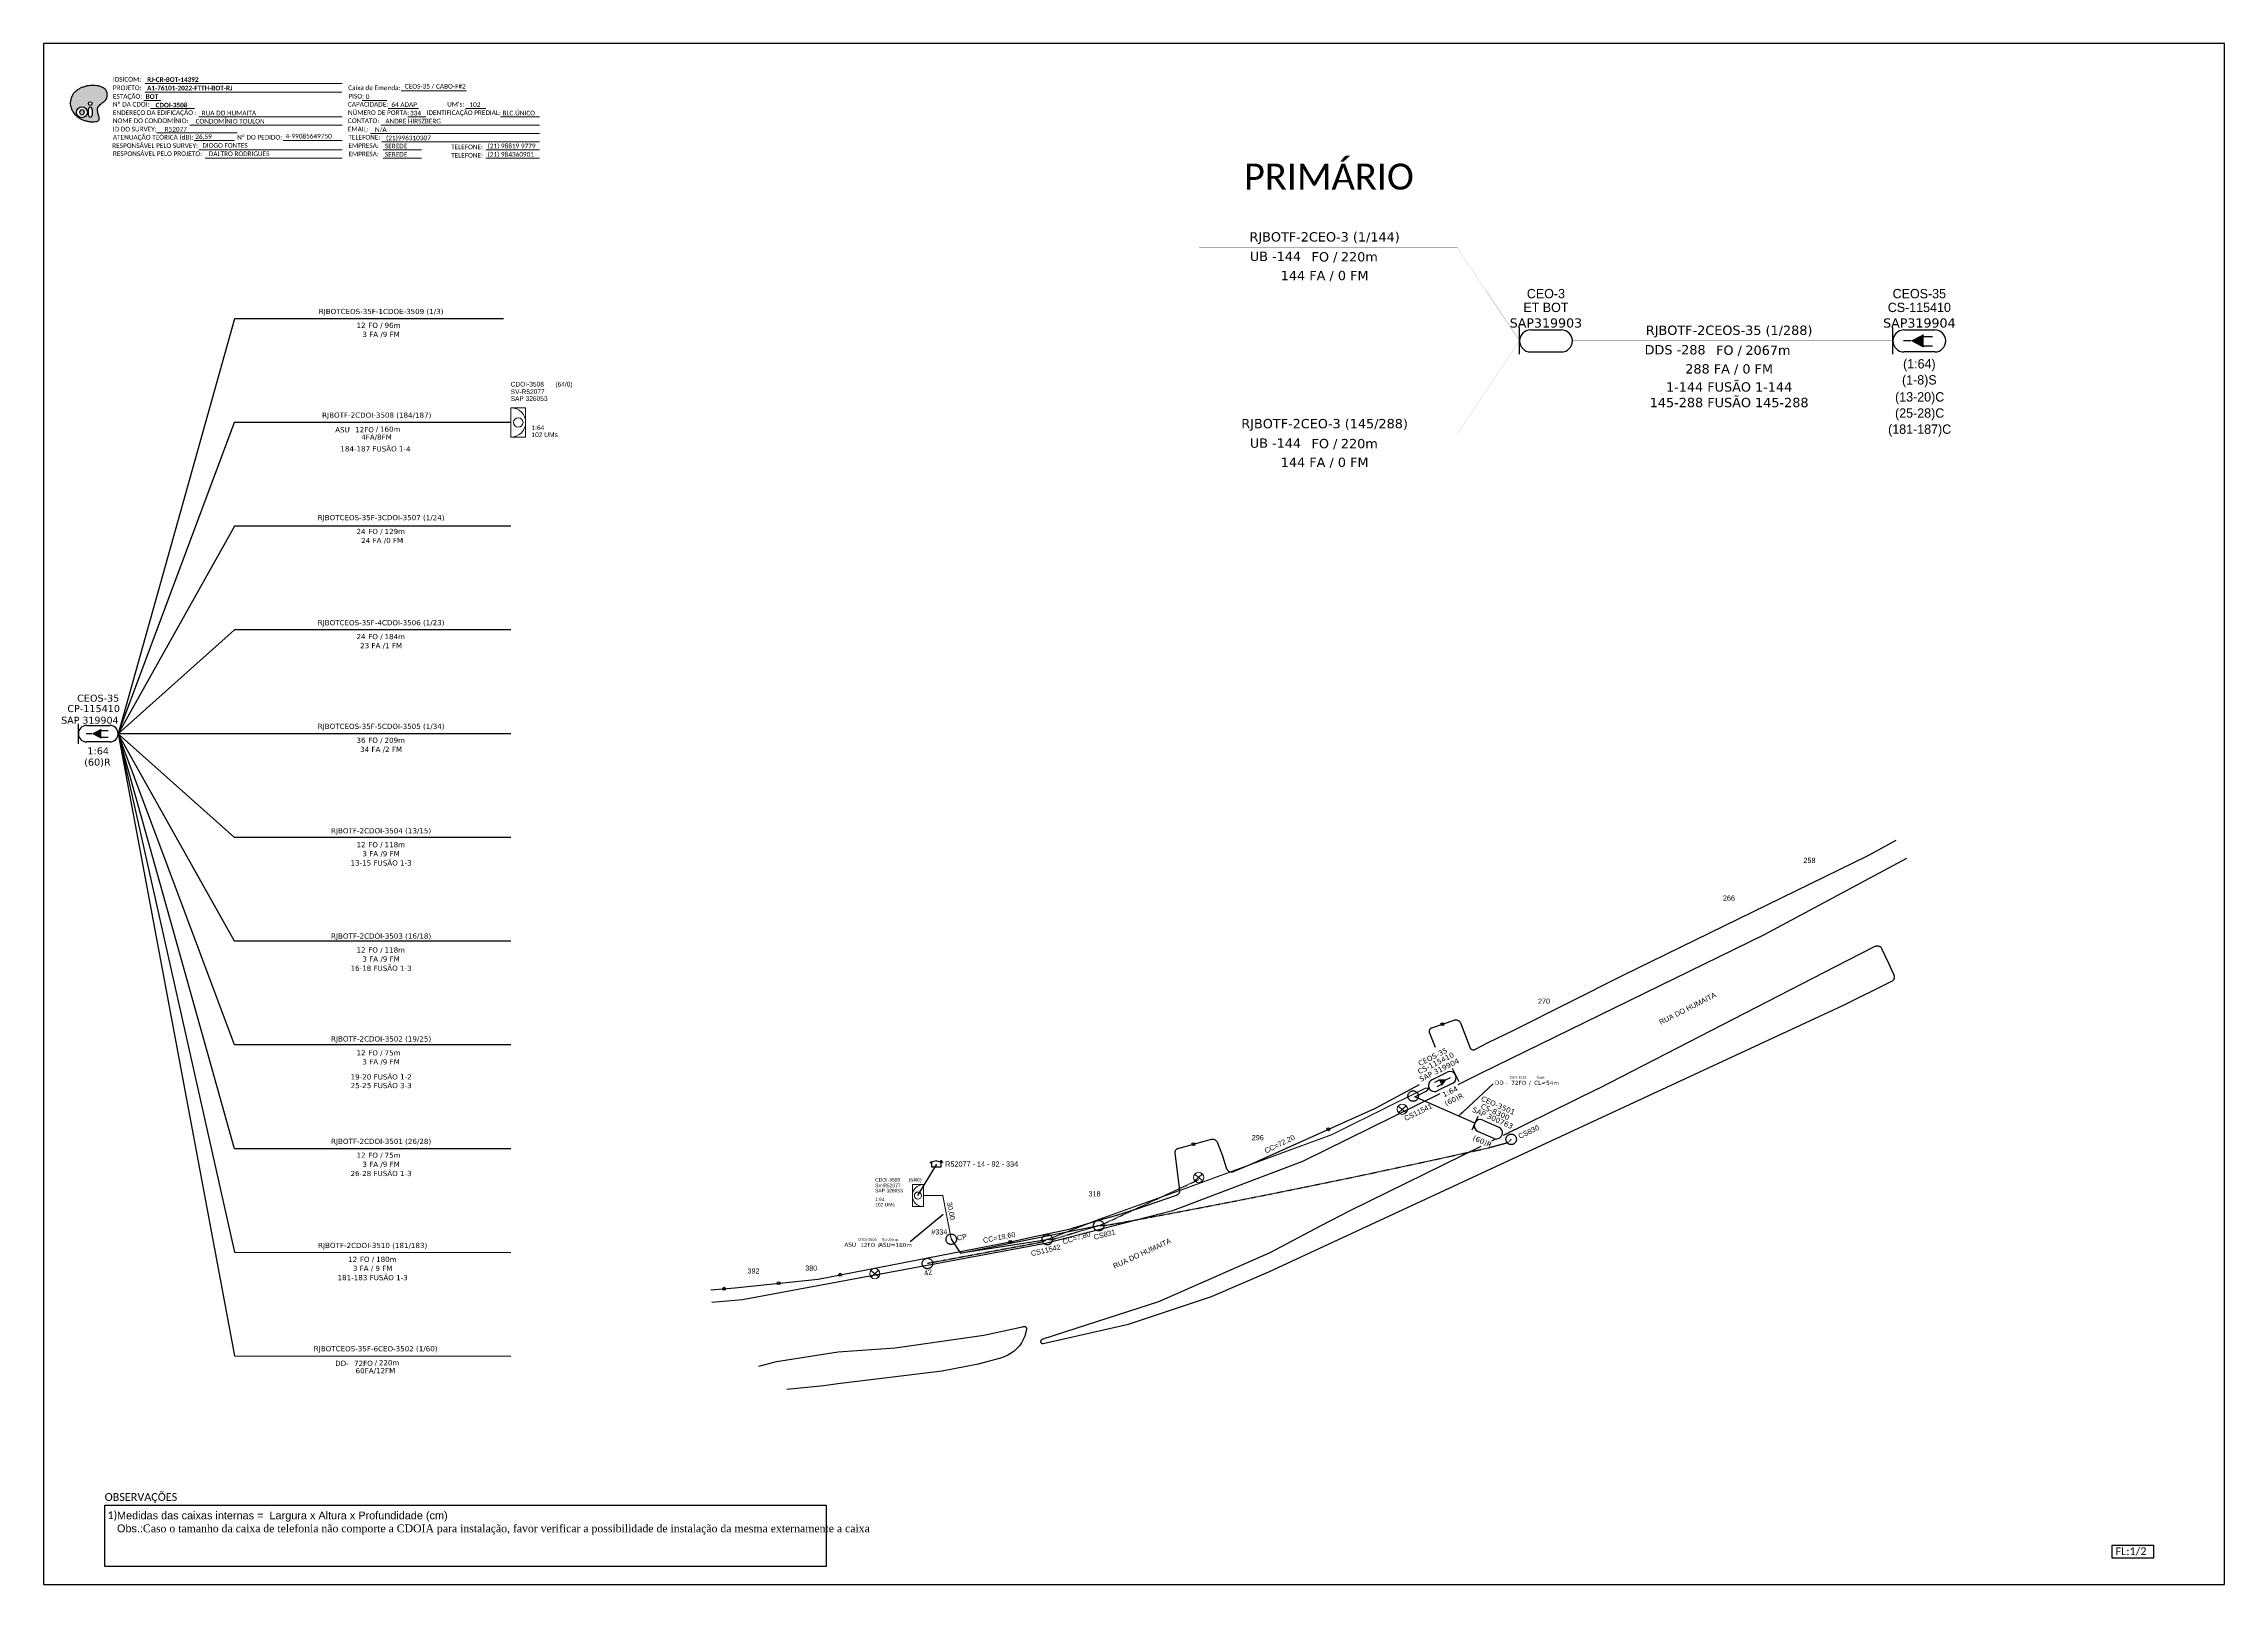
# Model space of a CAD drawing. Header units: metres. Extents: x -1286 to 457, y -500 to 94.
# Drawn here: x -1286 to -445, y -500 to 94 of the extents above; entities that cross this region are included whole.
import ezdxf
from ezdxf.enums import TextEntityAlignment as Align

# ---------------------------------------------------------------- set-up
doc = ezdxf.new("R2010")
doc.units = ezdxf.units.M
doc.linetypes.add('PHANTOM2', pattern=[1.25, 0.625, -0.125, 0.125, -0.125, 0.125, -0.125])
doc.linetypes.add('UG', pattern=[3e-05, 1.5e-05, -5e-06, 0, -5e-06, 0, -5e-06])
for name, color, linetype in [('10.0-Cartográfico', 4, 'Continuous'), ('10.1-Caixas Subterrâneas', 5, 'Continuous'), ('10.5-Traçado Subterraneo', 40, 'Continuous'), ('20.4-CEOS', 1, 'Continuous'), ('20.5-CABO EM DUTO', 1, 'Continuous'), ('20.5-CEO', 1, 'Continuous'), ('20.8-Legenda', 1, 'Continuous'), ('CD a instalar', 1, 'Continuous'), ('CEO', 1, 'Continuous'), ('CEOS', 1, 'Continuous'), ('EXISTENTE', 7, 'Continuous'), ('INTERV', 5, 'Continuous'), ('label_cabos', 7, 'Continuous'), ('Legenda', 1, 'Continuous'), ('MUB_DIVISA', 7, 'Continuous'), ('MUB_NUMERACAO', 7, 'Continuous'), ('MUB_SEGMENTO', 7, 'Continuous'), ('surveys', 7, 'Continuous'), ('surveys legendas', 7, 'Continuous')]:
    doc.layers.add(name, color=color, linetype=linetype)
for name, color, linetype, plot in [('10.4-Postes Sem Uso', 7, 'Continuous', False), ('DROP DE CLIENTE', 140, 'Continuous', False), ('EXTRA', 50, 'Continuous', False)]:
    doc.layers.add(name, color=color, linetype=linetype, plot=plot)
for name, color, linetype, lineweight in [("20.0-LEGENDA DOS CDO'S", 1, 'Continuous', 0), ('20.1-CDO_INTERIOR', 1, 'Continuous', 0), ('40.1-ETIQUETAS', 1, 'Continuous', 20), ('Postes', 1, 'Continuous', 0), ('Texto_Cabos', 1, 'Continuous', 20)]:
    doc.layers.add(name, color=color, linetype=linetype, lineweight=lineweight)
doc.styles.add('ARIAL', font='arial.ttf')
doc.styles.add('siredit', font='verdana.ttf')
doc.styles.add('Style-font000', font='font000.shx')
doc.styles.add('WMF-Calibri0', font='calibri.ttf')
doc.styles.add('WMF-Calibri1', font='calibrib.ttf')
doc.linetypes.add('FENCELINE1', pattern='A,0.25,-0.1,[133,ltypeshp.shx,S=0.1,R=0,X=-0.1,Y=0],-0.1,1', length=1.45)
doc.dimstyles.new('CC', dxfattribs={"dimtxt": 0.8, "dimasz": 2, "dimexe": 0.18, "dimexo": 0.0625, "dimgap": 0.09, "dimtad": 0, "dimdec": 0, "dimrnd": 1, "dimzin": 0, "dimdsep": 46, "dimtxsty": 'siredit', "dimblk": 'NONE', "dimcen": 0, "dimse1": 1, "dimse2": 1, "dimsd1": 1, "dimsd2": 1, "dimclrt": 7, "dimadec": 0, "dimazin": 0, "dimtfac": 1, "dimtdec": 0, "dimtofl": 0, "dimtmove": 0, "dimatfit": 3, "dimfxl": 0, "dimtolj": 1, "dimtzin": 0, "dimarcsym": 0})

# ---------------------------------------------------------------- blocks, each defined once
blk = doc.blocks.new('OI')
h = blk.add_hatch(color=40)
edge = h.paths.add_edge_path()
edge.add_spline(control_points=[(4.35, -0.67), (3.92, -0.99), (3.26, -1.5), (2.81, -2.59), (2.9, -3.5), (3.06, -4.27), (3.31, -4.85), (3.37, -5.39), (3.4, -5.88), (3.2, -6.4), (2.54, -6.61), (1.65, -6.63), (0.55, -6.67), (-0.56, -6.42), (-1.61, -6.14), (-2.77, -5.61), (-3.92, -4.77), (-4.89, -3.7), (-5.34, -2.65), (-5.6, -1.94), (-5.85, -0.96), (-5.71, 0.47), (-5.1, 2.02), (-4.14, 3.02), (-3.3, 3.61), (-2.37, 4.16), (-1.36, 4.44), (-0.56, 4.7), (0.79, 4.85), (2.24, 4.97), (3.79, 4.57), (4.67, 4.21), (5.44, 3.65), (5.76, 2.99), (6.03, 2.21), (6.01, 1.46), (5.72, 0.64), (5.31, 0.08), (4.88, -0.38), (4.51, -0.55), (4.35, -0.67)], knot_values=[0, 0, 0, 0, 1.60434, 2.417191, 3.427595, 4.282808, 4.776746, 5.304182, 5.888771, 6.258406, 6.858137, 7.79129, 8.986195, 10.124242, 11.187857, 12.242908, 13.953784, 15.414161, 16.515391, 17.349188, 17.675853, 19.552021, 21.515531, 22.568638, 23.63245, 24.621084, 25.782718, 26.745347, 27.142653, 29.870543, 31.004649, 31.921532, 32.709589, 33.801391, 34.042471, 35.192333, 35.971461, 36.628871, 37.254359, 37.836911, 37.836911, 37.836911, 37.836911], degree=3, periodic=0)
h.paths.add_polyline_path([(1.13, -0.87, -1), (-0.04, -0.87, -1)], flags=16)
edge = h.paths.add_edge_path(flags=16)
edge.add_ellipse((0.56, -3.59), major_axis=(-0.02, 1.71), ratio=0.361305, start_angle=0, end_angle=360)
h.paths.add_polyline_path([(-0.36, -3.62, -1), (-3.8, -3.62, -1)], flags=16)
edge = h.paths.add_edge_path(flags=0)
edge.add_ellipse((-2.08, -3.62), major_axis=(0, 0.885), ratio=0.758294, start_angle=0, end_angle=360)
at = {"color": 40}
for centre, radius in [((-2.08, -3.62), 1.72), ((0.54, -0.87), 0.587)]:
    blk.add_circle(centre, radius, dxfattribs=at)
blk.add_ellipse((-2.08, -3.62), major_axis=(0, 0.885), ratio=0.758294, start_param=-3.141592653589792, end_param=3.141592653589792, dxfattribs=at)
blk.add_ellipse((0.56, -3.59), major_axis=(-0.02, 1.71), ratio=0.361305, dxfattribs=at)
at = {"color": 40, "start_tangent": (-0.800898, -0.598801), "end_tangent": (-0.800898, -0.598801)}
blk.add_spline([(4.35, -0.67), (3.2, -1.78), (2.9, -2.54), (2.92, -3.55), (3.12, -4.38), (3.28, -4.85), (3.37, -5.37), (3.35, -5.95), (3.2, -6.29), (2.66, -6.55), (1.73, -6.63), (0.54, -6.62), (-0.58, -6.41), (-1.6, -6.11), (-2.56, -5.67), (-3.95, -4.67), (-4.89, -3.56), (-5.37, -2.56), (-5.64, -1.78), (-5.72, -1.46), (-5.63, 0.42), (-4.84, 2.22), (-4.13, 2.99), (-3.27, 3.62), (-2.4, 4.09), (-1.3, 4.47), (-0.37, 4.72), (0.02, 4.77), (2.75, 4.8), (3.85, 4.53), (4.69, 4.16), (5.31, 3.68), (5.85, 2.73), (5.93, 2.5), (5.94, 1.35), (5.67, 0.62), (5.29, 0.08), (4.84, -0.36), (4.35, -0.67)], degree=3, dxfattribs=at)
blk = doc.blocks.new('CEOS_UN_SC')
at = {"layer": '20.4-CEOS', "color": 0}
for p, q in [((-9.11, 2.39), (-2.39, 2.39)), ((-2.39, -2.39), (-9.11, -2.39))]:
    blk.add_line(p, q, dxfattribs=at)
for points in [[(-11.5, -2.89), (-11.5, 2.89)], [(-7.6, 0), (-9.22, 0)], [(-4.96, 0.95), (-2.92, 0.95)], [(-4.96, -1.04), (-2.92, -1.04)]]:
    blk.add_lwpolyline(points, dxfattribs=at)
blk.add_lwpolyline([(-7.6, 0, 0, 2.95, 0), (-4.83, 0, 2.95, 2.95, 0)], format="xyseb", dxfattribs=at)
for centre, start, end in [((-9.11, 0), 90, 270), ((-2.39, 0), 270, 90)]:
    blk.add_arc(centre, 2.39, start, end, dxfattribs=at)
at = {"layer": '20.4-CEOS', "color": 7, "style": 'siredit'}
for tag, height, p in [('LOCAL?', 2.03, (-5.75, 7.27)), ('NOME?', 2.03, (-5.75, 10.27)), ('TIPO?', 2, (-8.17, 3.89))]:
    blk.add_attdef(tag, text='', height=height, dxfattribs=at).set_placement(p, align=Align.MIDDLE_CENTER)
for tag, p in [('RACIO_SPLITAGEM', (-5.75, -3.97)), ('FIBRAS_RESERVA', (-5.75, -7.51))]:
    blk.add_attdef(tag, text='', height=2.03, dxfattribs=at).set_placement(p, align=Align.TOP_CENTER)
blk = doc.blocks.new('CDO_INTERIOR_TROCA')
at = {"layer": '20.1-CDO_INTERIOR', "color": 0, "lineweight": 18}
blk.add_lwpolyline([(4.25, -4.25), (4.25, 4.25), (0, 4.25), (0, -4.25)], close=True, dxfattribs=at)
blk.add_circle((2.13, 0), 1.36, dxfattribs=at)
blk.add_arc((0, 0), 4.25, 270, 90, dxfattribs=at)
at = {"layer": "20.0-LEGENDA DOS CDO'S", "color": 0, "style": 'ARIAL'}
for tag, p in [('SAP_ANTIGO', (-0.08, 6.23)), ('CDO_N', (-0.08, 10.38)), ('SURVEY', (-0.08, 8.2)), ('/_SAP_NOVO', (12.37, 6.23)), ('SPLITER_1', (24.48, 10.38)), ('SPLITER_2', (24.5, 8.68)), ('SPLITER_3', (24.5, 7.04)), ('SPLITER_4', (24.5, 5.4)), ('SPLITER_5', (24.5, 3.75)), ('1:XX', (5.94, -2.22)), ('UMS', (5.94, -4.24))]:
    blk.add_attdef(tag, p, '', height=1.36, dxfattribs=at)
blk.add_attdef('FIBRAS_UTILIZADAS', text='', height=1.36, dxfattribs=at).set_placement((15.34, 10.38), align=Align.CENTER)
blk = doc.blocks.new('ETIQUETA_RS5F')
at = {"layer": '40.1-ETIQUETAS', "color": 0, "style": 'siredit'}
blk.add_text('/', height=1.5, dxfattribs=at).set_placement((1.58, -1.95), align=Align.MIDDLE_RIGHT)
for tag, p in [('ETIQUETA_R_SECUNDARIA', (1.21, 2.1)), ('ETIQUETA_R_PRIMARIA', (1.21, 4.1)), ('F_ATIVAS/F_MORTAS', (1.14, -4.24))]:
    blk.add_attdef(tag, text='', height=1.5, dxfattribs=at).set_placement(p, align=Align.MIDDLE_CENTER)
for tag, p in [('TIPO_CABO', (-6.58, -2.12)), ('CAP_CABO', (0.4, -2.09))]:
    blk.add_attdef(tag, text='', height=1.5, dxfattribs=at).set_placement(p, align=Align.MIDDLE_RIGHT)
blk.add_attdef('METROS', text='', height=1.5, dxfattribs=at).set_placement((2.14, -1.95), align=Align.MIDDLE_LEFT)
for tag, p in [('FUSÃO_1', (0.85, -8.39)), ('FUSÃO_2', (0.85, -10.6)), ('FUSÃO_3', (0.85, -12.93)), ('FUSÃO_4', (0.85, -15.14)), ('FUSÃO_5', (0.85, -17.16))]:
    blk.add_attdef(tag, text='', height=1.5, dxfattribs=at).set_placement(p, align=Align.CENTER)
blk = doc.blocks.new('DV')
at = {"linetype": 'Continuous'}
blk.add_circle((0, 0), 0.00000275, dxfattribs=at)
blk = doc.blocks.new('PTPT')
at = {"layer": 'Postes', "color": 1, "linetype": 'PHANTOM2'}
for points in [[(-0.0000079, 0.0000104), (0.0000075, -0.000002)], [(0.000007, 0.0000109), (-0.0000074, -0.0000025)]]:
    blk.add_lwpolyline(points, dxfattribs=at)
at = {"layer": 'Postes', "color": 1}
blk.add_circle((-0.0000002, 0.0000042), 0.00000987, dxfattribs=at)
blk = doc.blocks.new('MHMZ')
at = {"color": 0, "linetype": 'PHANTOM2'}
blk.add_circle((0, 0), 0.0000101, dxfattribs=at)
blk = doc.blocks.new('SURVEY_SURVEY')
for p, q in [((0, 0.0000127), (-0.0000126, 0.000009)), ((-0.0000126, 0.000009), (-0.0000086, 0.000009)), ((-0.0000086, 0), (-0.0000086, 0.000009)), ((0.0000086, 0), (-0.0000086, 0)), ((0, 0.0000127), (0.0000126, 0.000009)), ((0.0000084, 0.0000132), (0.0000098, 0.0000132)), ((0.0000084, 0.0000103), (0.0000084, 0.0000132)), ((0.0000126, 0.000009), (0.0000086, 0.000009)), ((0.0000086, 0.000009), (0.0000086, 0)), ((0.0000098, 0.0000132), (0.0000098, 0.0000099))]:
    blk.add_line(p, q)
blk = doc.blocks.new('CEO_CT_DRT')
at = {"layer": 'CEO', "color": 0}
for p, q in [((-1.56, 1.26), (1.8, 1.26)), ((1.8, -1.13), (-1.56, -1.13))]:
    blk.add_line(p, q, dxfattribs=at)
blk.add_lwpolyline([(-2.75, 1.51), (-2.75, -1.38)], dxfattribs=at)
for centre, start, end in [((-1.56, 0.07), 90, 270), ((1.8, 0.07), 270, 90)]:
    blk.add_arc(centre, 1.2, start, end, dxfattribs=at)
at = {"layer": 'CEO', "color": 7, "style": 'siredit'}
for tag, p in [('CEO_Nº', (0.12, 5.61)), ('LOCAL', (0.12, 4.23)), ('SAP', (0.12, 2.97)), ('FIBRAS_RESERVA', (0.12, -1.94))]:
    blk.add_attdef(tag, text='', height=1.01, dxfattribs=at).set_placement(p, align=Align.TOP_CENTER)
blk = doc.blocks.new('CEOS_RP_CT_ESQ')
at = {"layer": '20.4-CEOS', "color": 0}
for p, q in [((1.19, 1.19), (4.53, 1.19)), ((4.53, -1.19), (1.19, -1.19))]:
    blk.add_line(p, q, dxfattribs=at)
for points in [[(2.47, 0.52), (1.45, 0.52)], [(3.79, 0), (4.59, 0)], [(5.73, 1.44), (5.73, -1.43)], [(2.47, -0.47), (1.45, -0.47)]]:
    blk.add_lwpolyline(points, dxfattribs=at)
blk.add_lwpolyline([(3.79, 0, 0, 1.47, 0), (2.41, 0, 1.47, 1.47, 0)], format="xyseb", dxfattribs=at)
for centre, start, end in [((1.19, 0), 90, 270), ((4.53, 0), 270, 90)]:
    blk.add_arc(centre, 1.19, start, end, dxfattribs=at)
at = {"layer": '20.4-CEOS', "color": 7, "style": 'siredit'}
for tag, p in [('Nº_DA_CEOS', (3.33, 5.6)), ('LOCAL', (3.33, 4.24)), ('SAP', (3.33, 2.78)), ('RACIO_SPLITAGEM', (3.33, -1.88)), ('FIBRAS_SPLITTER', (3.33, -3.58)), ('RESERVA_FINAIS', (3.33, -6.39)), ('FIBRAS_TOP_C', (3.33, -5.08))]:
    blk.add_attdef(tag, text='', height=1.01, dxfattribs=at).set_placement(p, align=Align.TOP_CENTER)
blk = doc.blocks.new('_None')
blk = doc.blocks.new('LEGENDA DOS CABOS')
at = {"layer": 'EXTRA', "color": 0, "style": 'siredit'}
for tag, p in [('ID', (4.6, 0.97)), ('XX', (9.03, 0.97))]:
    blk.add_attdef(tag, text='', height=0.48, rotation=359.69, dxfattribs=at).set_placement(p, align=Align.MIDDLE_CENTER)
at = {"layer": 'Legenda', "color": 0, "style": 'siredit'}
for tag, p in [('TIPO_CABO', (1.31, 0)), ('CABO', (4.69, -0.05)), ('/', (6.81, -0.05)), ('METROS', (10.03, -0.05))]:
    blk.add_attdef(tag, text='', height=0.8, rotation=359.69, dxfattribs=at).set_placement(p, align=Align.MIDDLE_CENTER)

msp = doc.modelspace()

# ---------------------------------------------------------------- linework, layer by layer
at = {"color": 0}
for p, q in [((-1262.5, -469.23), (-984.25, -469.23)), ((-1262.5, -492.93), (-1262.5, -469.23)), ((-984.25, -469.23), (-984.25, -492.93)), ((-984.25, -492.93), (-1262.5, -492.93))]:
    msp.add_line(p, q, dxfattribs=at)
msp.add_lwpolyline([(-1286.07, -499.81), (-445.07, -499.81), (-445.07, 94.19), (-1286.07, 94.19)], close=True)
at = {"color": 7, "lineweight": 0}
for points in [[(-1246.94, 78.79), (-1170.96, 78.79)], [(-1148.15, 76.01), (-1123.01, 76.01)], [(-1247.47, 72.24), (-1240.92, 72.24)], [(-1246.97, 75.52), (-1171.01, 75.52)], [(-1244.81, 69.17), (-1227.84, 69.17)], [(-1163.19, 72.28), (-1153.71, 72.28)], [(-1153.14, 69.17), (-1141.52, 69.17)], [(-1123.2, 69.17), (-1115.53, 69.17)], [(-1242.49, 59.75), (-1211.44, 59.75)], [(-1229.65, 62.82), (-1170.98, 62.82)], [(-1226.24, 65.93), (-1170.98, 65.93)], [(-1160.06, 59.58), (-1094.8, 59.58)], [(-1156.02, 62.82), (-1094.8, 62.82)], [(-1145.56, 65.93), (-1138.61, 65.93)], [(-1109.86, 65.93), (-1094.82, 65.93)], [(-1227.96, 56.79), (-1212.45, 56.79)], [(-1226.24, 53.23), (-1170.98, 53.23)], [(-1193.73, 56.79), (-1170.96, 56.79)], [(-1155.78, 56.34), (-1094.8, 56.34)], [(-1155.17, 53.23), (-1140.37, 53.23)], [(-1115.57, 53.23), (-1094.8, 53.23)], [(-1223.75, 49.99), (-1170.98, 49.99)], [(-1155.17, 49.99), (-1140.37, 49.99)], [(-1115.57, 49.99), (-1094.8, 49.99)]]:
    msp.add_lwpolyline(points, dxfattribs=at)
at = {"color": 7, "ltscale": 30}
msp.add_lwpolyline([(-734.18, -322.02), (-757.21, -311.87), (-752.65, -309.59), (-751.79, -308.5)], dxfattribs=at)
at = {"color": 5, "ltscale": 30}
msp.add_lwpolyline([(-936.04, -366.77), (-932.52, -372.11), (-879.18, -361.51)], dxfattribs=at)
at = {"color": 7}
msp.add_lwpolyline([(-488.37, -484.64), (-472.44, -484.64), (-472.44, -489.7), (-488.37, -489.7)], close=True, dxfattribs=at)
at = {"layer": '10.0-Cartográfico', "color": 4}
for points in [[(-749.28, -292.85), (-751.55, -287.07), (-751.61, -286.93), (-751.63, -286.78), (-751.66, -286.62), (-751.66, -286.48), (-751.64, -286.33), (-751.6, -286.19), (-751.57, -286.04), (-751.49, -285.9), (-751.41, -285.77), (-751.32, -285.64), (-751.2, -285.53), (-751.09, -285.42), (-750.95, -285.35), (-750.82, -285.26), (-750.66, -285.2), (-742.07, -282.24), (-741.97, -282.22), (-741.78, -282.18), (-741.56, -282.16), (-741.37, -282.17), (-741.17, -282.19), (-740.96, -282.24), (-740.78, -282.29), (-740.58, -282.38), (-740.41, -282.47), (-740.25, -282.59), (-740.09, -282.72), (-739.97, -282.86), (-739.85, -283.02), (-739.75, -283.18), (-739.67, -283.36), (-738.38, -286.67), (-736.1, -292.74), (-736.06, -292.83), (-735.98, -292.97), (-735.9, -293.1), (-735.78, -293.21), (-735.68, -293.31), (-735.55, -293.42), (-735.41, -293.49), (-735.27, -293.56), (-735.11, -293.61), (-734.96, -293.67), (-734.8, -293.68), (-734.62, -293.7), (-734.47, -293.68), (-734.31, -293.66), (-734.14, -293.62), (-734, -293.57), (-733.85, -293.49), (-728.97, -290.87), (-718.81, -286.02), (-676.94, -264.92), (-582.48, -218.79), (-571.7, -212.88)], [(-567.69, -219.96), (-622.76, -249.57), (-731.94, -302.91), (-740.73, -307.24)], [(-900.66, -406.98), (-867.64, -399.47), (-835.64, -388.8), (-813.57, -379.3), (-592.15, -276.57), (-573.31, -267.29), (-573.27, -267.27), (-573.1, -267.18), (-572.94, -267.05), (-572.79, -266.92), (-572.66, -266.78), (-572.54, -266.63), (-572.45, -266.45), (-572.37, -266.28), (-572.31, -266.1), (-572.28, -265.9), (-572.26, -265.72), (-572.28, -265.54), (-572.3, -265.34), (-572.37, -265.16), (-572.43, -264.98), (-574.52, -260.46), (-577.12, -254.82), (-577.2, -254.64), (-577.32, -254.47), (-577.44, -254.33), (-577.58, -254.19), (-577.74, -254.06), (-577.92, -253.98), (-578.09, -253.89), (-578.27, -253.8), (-578.48, -253.75), (-578.68, -253.73), (-578.87, -253.72), (-579.09, -253.72), (-579.28, -253.74), (-579.48, -253.79), (-579.67, -253.85), (-579.87, -253.94), (-595.11, -261.77), (-686.62, -308.7), (-686.7, -308.74), (-723.22, -326.72)], [(-1028.82, -386.24), (-1019.48, -385.48), (-987.41, -382.08), (-912.73, -367.62), (-903.92, -365.69), (-890.52, -362.81), (-879.08, -359.34), (-872.22, -357.44), (-864.06, -354.93), (-849.17, -349.76), (-849.05, -349.72), (-848.88, -349.63), (-848.7, -349.54), (-848.55, -349.41), (-848.39, -349.28), (-848.28, -349.13), (-848.16, -348.97), (-848.07, -348.81), (-847.99, -348.62), (-847.94, -348.44), (-847.92, -348.24), (-847.9, -348.06), (-847.92, -347.88), (-849.72, -333.58), (-849.75, -333.4), (-849.73, -333.2), (-849.71, -333.02), (-849.66, -332.84), (-849.58, -332.66), (-849.5, -332.49), (-849.39, -332.33), (-849.25, -332.18), (-849.12, -332.04), (-848.97, -331.93), (-848.79, -331.82), (-848.62, -331.72), (-848.42, -331.65), (-848.21, -331.59), (-835.69, -328.21), (-835.5, -328.17), (-835.09, -328.17), (-834.87, -328.2), (-834.68, -328.25), (-834.5, -328.32), (-834.31, -328.39), (-834.13, -328.5), (-833.97, -328.63), (-833.83, -328.75), (-833.69, -328.89), (-833.6, -329.05), (-833.5, -329.22), (-833.42, -329.4), (-833.35, -329.61), (-831.62, -334.17), (-829.86, -339.57), (-829.78, -339.75), (-829.68, -339.91), (-829.58, -340.07), (-829.44, -340.21), (-829.3, -340.34), (-829.14, -340.46), (-828.97, -340.57), (-828.79, -340.66), (-828.59, -340.71), (-828.4, -340.76), (-828.2, -340.8), (-827.99, -340.79), (-827.79, -340.79), (-827.58, -340.75), (-827.38, -340.72), (-827.19, -340.64), (-820.73, -337.91), (-772.48, -316.16), (-755.5, -307.04)], [(-747.58, -310.63), (-800.53, -336.75), (-850.75, -355.75), (-899.71, -368.41), (-1016.52, -390.05), (-1028.4, -391.1)], [(-731.8, -330.94), (-782.31, -355.81), (-793.46, -361.62), (-813.12, -372.02), (-856.15, -390.83), (-883.57, -399.72), (-901.07, -405.4), (-901.15, -405.43), (-901.23, -405.49), (-901.3, -405.54), (-901.36, -405.6), (-901.42, -405.67), (-901.48, -405.74), (-901.51, -405.82), (-901.55, -405.91), (-901.57, -406), (-901.59, -406.07), (-901.59, -406.16), (-901.59, -406.25), (-901.57, -406.34), (-901.55, -406.41), (-901.5, -406.5), (-901.46, -406.57), (-901.41, -406.64), (-901.35, -406.72), (-901.29, -406.77), (-901.21, -406.82), (-901.13, -406.88), (-901.05, -406.91), (-900.95, -406.95), (-900.86, -406.96), (-900.78, -406.98), (-900.68, -406.98)], [(-1010.3, -415.71), (-1003.45, -413.92), (-979.59, -410.11), (-957.68, -408.67), (-923.48, -403.77), (-909.17, -400.68), (-908.45, -400.46), (-908.35, -400.42), (-908.26, -400.38), (-908.16, -400.35), (-908.06, -400.34), (-907.96, -400.33), (-907.87, -400.32), (-907.77, -400.34), (-907.67, -400.36), (-907.59, -400.39), (-907.49, -400.43), (-907.42, -400.48), (-907.34, -400.54), (-907.28, -400.61), (-907.2, -400.66), (-907.16, -400.75), (-907.1, -400.82), (-907.06, -400.91), (-907.04, -401), (-907.02, -401.07), (-907.02, -401.16), (-907.02, -401.25), (-907.03, -401.34), (-907.03, -401.36), (-907.03, -401.42), (-907.7, -404.13), (-908.25, -405.42), (-908.93, -406.66), (-909.78, -407.82), (-910.74, -408.88), (-911.8, -409.87), (-912.98, -410.73), (-914.25, -411.47), (-915.59, -412.1), (-917.01, -412.58), (-925.64, -414.96), (-939.51, -417.61), (-979.72, -422.47), (-985.13, -423.27), (-999.48, -424.63)]]:
    msp.add_lwpolyline(points, dxfattribs=at)
at = {"layer": '10.0-Cartográfico'}
msp.add_lwpolyline([(-726.41, -328.29), (-727.72, -328.93)], dxfattribs=at)
at = {"layer": '10.5-Traçado Subterraneo', "linetype": 'UG'}
for points in [[(-879.18, -361.51), (-877.23, -361.47), (-873.46, -360.87), (-865.86, -359.48), (-851.57, -356.81), (-842.94, -355.18), (-827.61, -352.22), (-813.59, -349.45), (-800.76, -346.86), (-778.96, -342.37), (-750.95, -336.38), (-729.2, -331.58), (-721.51, -329.49), (-720.11, -328.23)], [(-879.18, -361.51), (-877.38, -360.85), (-840.6, -343.75)], [(-879.18, -361.51), (-881.04, -362.07), (-897.17, -366.97), (-899.02, -366.9)], [(-899.02, -366.9), (-900.94, -367.88), (-944.08, -375.89), (-945.23, -376.1)]]:
    msp.add_lwpolyline(points, dxfattribs=at)
at = {"layer": '20.1-CDO_INTERIOR', "lineweight": 18}
msp.add_lwpolyline([(-951.03, -354.15), (-951.03, -345.65), (-946.78, -345.65), (-946.78, -354.15)], close=True, dxfattribs=at)
msp.add_circle((-948.91, -349.9), 1.36, dxfattribs=at)
msp.add_arc((-946.78, -349.9), 4.25, 90.02759, 270.02759, dxfattribs=at)
at = {"layer": '20.5-CABO EM DUTO', "color": 0, "linetype": 'ByBlock'}
for p, q in [((-1257.34, -171.84), (-1212.51, -411.74)), ((-1212.51, -411.74), (-1105.84, -411.79))]:
    msp.add_line(p, q, dxfattribs=at)
at = {"layer": '20.5-CABO EM DUTO', "linetype": 'FENCELINE1', "ltscale": 5, "const_width": 0.533}
msp.add_lwpolyline([(-1105.84, -51.85), (-1212.51, -51.85), (-1257.34, -171.85)], dxfattribs=at)
at = {"layer": 'CD a instalar', "color": 0, "linetype": 'ByBlock', "const_width": 0.048}
for points in [[(-716.91, -20.4), (-740.91, 15.6), (-840.51, 15.6)], [(-716.91, -20.4), (-740.91, -56.4), (-840.51, -56.4)], [(-696.51, -20.4), (-572.91, -20.4)]]:
    msp.add_lwpolyline(points, dxfattribs=at)
at = {"layer": 'CD a instalar', "linetype": 'FENCELINE1', "ltscale": 5}
msp.add_lwpolyline([(-946.78, -349.9, 0.4, 0.4, 0), (-939.31, -349.9, 0.4, 0.4, 0), (-936.04, -366.77, 0.4, 0.4, 0), (-932.52, -372.11, 0.4, 0.4, 0), (-899.02, -366.9, 0.4, 0.4, 0), (-879.43, -359.22, 0.4, 0.4, 0), (-846.09, -347.29, 0.4, 0.4, 0), (-789.37, -326.46, 0.4, 0.4, 0), (-758.19, -311.01, 0.4, 0.4, 0), (-753.18, -308.52, 0.4, 0.4, 0), (-751.79, -308.5, 0, 0, 0)], format="xyseb", dxfattribs=at)
at = {"layer": 'CEO', "color": 7}
for p, q in [((-712.66, -16.15), (-700.75, -16.15)), ((-712.66, -24.64), (-700.75, -24.64))]:
    msp.add_line(p, q, dxfattribs=at)
msp.add_lwpolyline([(-716.91, -25.52), (-716.91, -15.28)], dxfattribs=at)
for centre, start, end in [((-712.66, -20.4), 90, 270), ((-700.75, -20.4), 270, 90)]:
    msp.add_arc(centre, 4.25, start, end, dxfattribs=at)
at = {"layer": 'CEOS', "color": 5}
for p, q in [((-568.66, -16.15), (-556.75, -16.15)), ((-556.75, -24.64), (-568.66, -24.64))]:
    msp.add_line(p, q, dxfattribs=at)
for points in [[(-572.91, -25.52), (-572.91, -15.28)], [(-566, -20.4), (-568.86, -20.4)], [(-561.3, -18.71), (-557.68, -18.71)], [(-561.3, -22.25), (-557.68, -22.25)]]:
    msp.add_lwpolyline(points, dxfattribs=at)
msp.add_lwpolyline([(-566, -20.4, 0, 5.24, 0), (-561.08, -20.4, 5.24, 5.24, 0)], format="xyseb", dxfattribs=at)
for centre, start, end in [((-568.66, -20.4), 90, 270), ((-556.75, -20.4), 270, 90)]:
    msp.add_arc(centre, 4.25, start, end, dxfattribs=at)
at = {"layer": 'DROP DE CLIENTE', "linetype": 'Continuous'}
msp.add_lwpolyline([(-948.91, -349.9), (-941.65, -337.81)], dxfattribs=at)
at = {"layer": 'EXISTENTE', "linetype": 'Continuous'}
for points in [[(-1108.67, -11.85), (-1212.51, -11.85), (-1257.34, -171.85)], [(-1105.84, -91.85), (-1212.51, -91.85), (-1257.34, -171.84)], [(-1105.84, -131.85), (-1212.51, -131.85), (-1257.34, -171.84)], [(-1105.84, -171.85), (-1257.34, -171.84)], [(-1105.84, -211.85), (-1212.51, -211.85), (-1257.34, -171.84)], [(-1105.84, -251.85), (-1212.51, -251.85), (-1257.34, -171.84)], [(-1105.84, -291.85), (-1212.51, -291.85), (-1257.34, -171.84)], [(-1105.84, -331.85), (-1212.51, -331.85), (-1257.34, -171.84)], [(-1257.34, -171.84), (-1212.51, -371.79), (-1105.84, -371.85)]]:
    msp.add_lwpolyline(points, dxfattribs=at)

# ---------------------------------------------------------------- block references
at = {"color": 7, "xscale": 1.213923925163967, "yscale": 1.213923925163967, "zscale": 1.213923925163967, "rotation": 0.1532896023949059}
msp.add_blockref('OI', (-1268.76, 72.14), dxfattribs=at)
at = {"color": 7, "ltscale": 30}
ref = msp.add_blockref('CEO_CT_DRT', (-729.2, -324.37), dxfattribs=dict(at, xscale=1.999999999999999, yscale=1.999999999999999, zscale=1.999999999999999, rotation=336.1984439963002))
ref.add_attrib('CEO_Nº', 'CEO-3501', dxfattribs={"layer": '20.5-CEO', "color": 7, "height": 2.028, "rotation": 336.19844, "style": 'siredit'}).set_placement((-724.73, -314.22), align=Align.TOP_CENTER)
ref.add_attrib('LOCAL', 'CS-8300', dxfattribs={"layer": '20.5-CEO', "color": 7, "height": 2.028, "rotation": 336.19844, "style": 'siredit'}).set_placement((-725.84, -316.74), align=Align.TOP_CENTER)
ref.add_attrib('SAP', 'SAP 300763', dxfattribs={"layer": '20.5-CEO', "color": 7, "height": 2.028, "rotation": 336.19844, "style": 'siredit'}).set_placement((-726.85, -319.05), align=Align.TOP_CENTER)
ref.add_attrib('FIBRAS_RESERVA', '(60)R', dxfattribs={"layer": '20.5-CEO', "color": 7, "height": 2.028, "rotation": 336.19844, "style": 'siredit'}).set_placement((-730.82, -328.04), align=Align.TOP_CENTER)
at = {"layer": '10.1-Caixas Subterrâneas', "xscale": 200000, "yscale": 200000, "zscale": 200000}
for p in [(-757.92, -311.55), (-720.11, -328.23)]:
    msp.add_blockref('MHMZ', p, dxfattribs=at)
at = {"layer": '10.1-Caixas Subterrâneas', "color": 5, "xscale": 200000, "yscale": 200000, "zscale": 200000}
for p in [(-879.18, -361.51), (-936.04, -366.77), (-899.02, -366.9)]:
    msp.add_blockref('MHMZ', p, dxfattribs=at)
at = {"layer": '10.1-Caixas Subterrâneas', "color": 40, "xscale": 200000, "yscale": 200000, "zscale": 200000}
msp.add_blockref('MHMZ', (-945.23, -376.1), dxfattribs=at)
at = {"layer": '10.4-Postes Sem Uso', "color": 1, "xscale": 200000, "yscale": 200000, "zscale": 200000}
for p in [(-762.06, -317.46), (-840.6, -343.75), (-965.49, -380.86)]:
    msp.add_blockref('PTPT', p, dxfattribs=at)
at = {"layer": '20.1-CDO_INTERIOR'}
ref = msp.add_blockref('CDO_INTERIOR_TROCA', (-1105.84, -51.85), dxfattribs=dict(at, xscale=1.333333333333333, yscale=1.333333333333333, zscale=1.333333333333333))
ref.add_attrib('CDO_N', 'CDOI-3508', (-1105.95, -38.01), dxfattribs={"layer": "20.0-LEGENDA DOS CDO'S", "color": 0, "height": 1.814, "style": 'ARIAL'})
ref.add_attrib('FIBRAS_UTILIZADAS', '(64/0)', dxfattribs={"layer": "20.0-LEGENDA DOS CDO'S", "color": 0, "height": 1.814, "style": 'ARIAL'}).set_placement((-1085.39, -38.01), align=Align.CENTER)
ref.add_attrib('SURVEY', 'SV-R52077', (-1105.95, -40.91), dxfattribs={"layer": "20.0-LEGENDA DOS CDO'S", "color": 0, "height": 1.814, "style": 'ARIAL'})
ref.add_attrib('SAP_ANTIGO', 'SAP 326053', (-1105.95, -43.54), dxfattribs={"layer": "20.0-LEGENDA DOS CDO'S", "color": 0, "height": 1.814, "style": 'ARIAL'})
ref.add_attrib('1:XX', '1:64', (-1097.92, -54.8), dxfattribs={"layer": "20.0-LEGENDA DOS CDO'S", "color": 0, "height": 1.814, "style": 'ARIAL'})
ref.add_attrib('UMS', '102 UMs', (-1097.92, -57.5), dxfattribs={"layer": "20.0-LEGENDA DOS CDO'S", "color": 0, "height": 1.814, "style": 'ARIAL'})
at = {"layer": '20.4-CEOS', "color": 5}
ref = msp.add_blockref('CEOS_RP_CT_ESQ', (-751.79, -308.5), dxfattribs=dict(at, xscale=2, yscale=2, zscale=2, rotation=26.47717103566099))
ref.add_attrib('Nº_DA_CEOS', 'CEOS-35', dxfattribs={"color": 7, "height": 2.019, "rotation": 26.47717, "style": 'siredit'}).set_placement((-750.82, -295.52), align=Align.TOP_CENTER)
ref.add_attrib('LOCAL', 'CS-115410', dxfattribs={"color": 7, "height": 2.019, "rotation": 26.47717, "style": 'siredit'}).set_placement((-749.62, -297.94), align=Align.TOP_CENTER)
ref.add_attrib('SAP', 'SAP 319904', dxfattribs={"color": 7, "height": 2.019, "rotation": 26.47717, "style": 'siredit'}).set_placement((-748.31, -300.56), align=Align.TOP_CENTER)
ref.add_attrib('RACIO_SPLITAGEM', '1:64', dxfattribs={"color": 7, "height": 2.019, "rotation": 26.47717, "style": 'siredit'}).set_placement((-744.15, -308.91), align=Align.TOP_CENTER)
ref.add_attrib('FIBRAS_SPLITTER', '(60)R', dxfattribs={"color": 7, "height": 2.019, "rotation": 26.47717, "style": 'siredit'}).set_placement((-742.64, -311.94), align=Align.TOP_CENTER)
at = {"layer": '40.1-ETIQUETAS', "color": 0}
ref = msp.add_blockref('ETIQUETA_RS5F', (-1159.59, -411.77), dxfattribs=dict(at, xscale=1.333333333333333, yscale=1.333333333333333, zscale=1.333333333333333))
ref.add_attrib('ETIQUETA_R_SECUNDARIA', 'RJBOTCEOS-35F-6CEO-3502 (1/60)', dxfattribs={"color": 0, "height": 2, "style": 'siredit'}).set_placement((-1158.02, -408.96), align=Align.MIDDLE_CENTER)
ref.add_attrib('TIPO_CABO', 'DD-', dxfattribs={"color": 0, "height": 2, "style": 'siredit'}).set_placement((-1168.42, -414.59), align=Align.MIDDLE_RIGHT)
ref.add_attrib('CAP_CABO', '72FO', dxfattribs={"color": 0, "height": 2, "style": 'siredit'}).set_placement((-1159.11, -414.56), align=Align.MIDDLE_RIGHT)
ref.add_attrib('METROS', '220m', dxfattribs={"color": 0, "height": 2, "style": 'siredit'}).set_placement((-1156.78, -414.37), align=Align.MIDDLE_LEFT)
ref.add_attrib('F_ATIVAS/F_MORTAS', '60FA/12FM', dxfattribs={"color": 0, "height": 2, "style": 'siredit'}).set_placement((-1158.11, -417.43), align=Align.MIDDLE_CENTER)
at = {"layer": 'INTERV'}
ref = msp.add_blockref('CEOS_UN_SC', (-1257.34, -171.85), dxfattribs=dict(at, xscale=1.333333333333333, yscale=1.333333333333333, zscale=1.333333333333333))
ref.add_attrib('NOME?', 'CEOS-35', dxfattribs={"layer": '20.4-CEOS', "color": 0, "height": 2.703, "style": 'siredit'}).set_placement((-1265.01, -158.15), align=Align.MIDDLE_CENTER)
ref.add_attrib('LOCAL?', 'CP-115410   ', dxfattribs={"layer": '20.4-CEOS', "color": 0, "height": 2.7034, "style": 'siredit'}).set_placement((-1265.01, -162.15), align=Align.MIDDLE_CENTER)
ref.add_attrib('TIPO?', 'SAP 319904', dxfattribs={"layer": '20.4-CEOS', "color": 0, "height": 2.667, "style": 'siredit'}).set_placement((-1268.23, -166.65), align=Align.MIDDLE_CENTER)
ref.add_attrib('RACIO_SPLITAGEM', '1:64', dxfattribs={"layer": '20.4-CEOS', "color": 0, "height": 2.703, "style": 'siredit'}).set_placement((-1265.01, -177.14), align=Align.TOP_CENTER)
ref.add_attrib('FIBRAS_RESERVA', '(60)R', dxfattribs={"layer": '20.4-CEOS', "color": 0, "height": 2.703, "style": 'siredit'}).set_placement((-1265.32, -181.44), align=Align.TOP_CENTER)
at = {"layer": 'label_cabos', "color": 0}
ref = msp.add_blockref('LEGENDA DOS CABOS', (-726.55, -306.36), dxfattribs=dict(at, xscale=2, yscale=2, zscale=2))
ref.add_attrib('ID', 'CEO-3501', dxfattribs={"layer": 'EXTRA', "color": 0, "height": 0.96, "rotation": 359.69001, "style": 'siredit'}).set_placement((-717.34, -304.41), align=Align.MIDDLE_CENTER)
ref.add_attrib('CABO', '72FO', dxfattribs={"layer": '20.8-Legenda', "color": 0, "height": 1.6, "rotation": 359.69001, "style": 'siredit'}).set_placement((-717.18, -306.47), align=Align.MIDDLE_CENTER)
ref.add_attrib('METROS', 'CL=54m', dxfattribs={"layer": '20.8-Legenda', "color": 0, "height": 1.6, "rotation": 359.69001, "style": 'siredit'}).set_placement((-706.48, -306.47), align=Align.MIDDLE_CENTER)
ref.add_attrib('XX', 'Subt.', dxfattribs={"layer": 'EXTRA', "color": 0, "height": 0.96, "rotation": 359.69001, "style": 'siredit'}).set_placement((-708.49, -304.41), align=Align.MIDDLE_CENTER)
ref.add_attrib('/', '/', dxfattribs={"layer": '20.8-Legenda', "color": 0, "height": 1.6, "rotation": 359.69001, "style": 'siredit'}).set_placement((-712.93, -306.47), align=Align.MIDDLE_CENTER)
ref.add_attrib('TIPO_CABO', 'DD -', dxfattribs={"layer": '20.8-Legenda', "color": 0, "height": 1.6, "rotation": 359.69001, "style": 'siredit'}).set_placement((-723.92, -306.37), align=Align.MIDDLE_CENTER)
at = {"layer": 'MUB_DIVISA', "color": 255, "xscale": 200000, "yscale": 200000, "zscale": 200000}
for p in [(-746.64, -283.81), (-790.62, -324.34), (-842.65, -330.09), (-913.24, -367.72), (-1023.6, -385.81), (-1002.58, -383.69), (-978.9, -380.43)]:
    msp.add_blockref('DV', p, dxfattribs=at)
at = {"layer": 'surveys', "color": 255, "xscale": 200000, "yscale": 200000, "zscale": 200000}
msp.add_blockref('SURVEY_SURVEY', (-941.77, -339.02), dxfattribs=at)

# ---------------------------------------------------------------- texts
at = {"color": 7, "lineweight": 0, "style": 'WMF-Calibri0'}
for s, height, p in [('PROJETO:', 1.793, (-1259.34, 76.26)), ('IDSICOM:', 1.793, (-1259.34, 79.54)), ('Caixa de Emenda:', 1.7927, (-1168.6, 76.26)), ('ESTAÇÃO:', 1.793, (-1259.36, 72.98)), ('Nº DA CDOI:', 1.7927, (-1259.36, 69.91)), ('ENDEREÇO DA EDIFICAÇÃO :', 1.7927, (-1259.36, 66.68)), ('CAPACIDADE:', 1.7927, (-1168.71, 69.91)), ('NÚMERO DE PORTA:', 1.7927, (-1168.71, 66.68)), ('PISO:', 1.793, (-1168.53, 73.03)), ('IDENTIFICAÇÃO PREDIAL:', 1.7927, (-1138.34, 66.68)), ("UM's:", 1.793, (-1130.47, 69.91)), ('ATENUAÇÃO TEÓRICA (dB):', 1.7927, (-1259.36, 57.21)), ('NOME DO CONDOMÍNIO:', 1.7927, (-1259.36, 63.56)), ('ID DO SURVEY:', 1.7927, (-1259.36, 60.33)), ('Nº DO PEDIDO:', 1.7927, (-1211.44, 57.21)), ('CONTATO:', 1.793, (-1168.71, 63.56)), ('EMAIL:', 1.793, (-1168.71, 60.33)), ('TELEFONE:', 1.793, (-1168.53, 57.21)), ('RESPONSÁVEL PELO SURVEY:', 1.7927, (-1259.6, 53.98)), ('RESPONSÁVEL PELO PROJETO:', 1.7927, (-1259.36, 50.87)), ('EMPRESA:', 1.793, (-1168.53, 53.98)), ('EMPRESA:', 1.793, (-1168.53, 50.74)), ('TELEFONE:', 1.793, (-1128.93, 53.47)), ('TELEFONE:', 1.793, (-1128.93, 50.24))]:
    msp.add_text(s, height=height, dxfattribs=at).set_placement(p)
at = {"color": 7}
for s, height, style, p in [('A1-76101-2022-FTTH-BOT-RJ', 1.7927, 'WMF-Calibri1', (-1246.18, 76.17)), ('RJ-CR-BOT-14392', 1.7927, 'WMF-Calibri1', (-1246.14, 79.45)), ('CEOS-35 / CABO-F#2', 1.7927, 'WMF-Calibri0', (-1146.75, 76.85)), ('BOT', 1.793, 'WMF-Calibri1', (-1246.68, 72.89)), (' RUA DO HUMAITA ', 1.7927, 'WMF-Calibri0', (-1225.73, 66.52)), ('0', 1.79, 'WMF-Calibri0', (-1161.84, 72.88)), ('64 ADAP', 1.793, 'WMF-Calibri0', (-1151.96, 69.79)), ('334', 1.793, 'WMF-Calibri0', (-1144.74, 66.53)), ('102', 1.793, 'WMF-Calibri0', (-1121.85, 69.77)), ('BLC.ÚNICO', 1.793, 'WMF-Calibri0', (-1109.1, 66.53)), ('R52077', 1.793, 'WMF-Calibri0', (-1239.4, 60.28)), ('26,59', 1.793, 'WMF-Calibri0', (-1227.58, 57.45)), ('CONDOMÍNIO TOULON', 1.7927, 'WMF-Calibri0', (-1227.45, 63.39)), ('4-99085649750', 1.7927, 'WMF-Calibri0', (-1192.78, 57.62)), ('N/A', 1.793, 'WMF-Calibri0', (-1158.28, 60.18)), ('ANDRE HIRSZBERG', 1.7927, 'WMF-Calibri0', (-1154.25, 63.42)), ('(21)996310307', 1.7927, 'WMF-Calibri0', (-1154, 56.94)), ('DIOGO FONTES', 1.7927, 'WMF-Calibri0', (-1224.84, 54.07)), ('DALTRO RODRIGUES', 1.7927, 'WMF-Calibri0', (-1222.35, 50.83)), ('SEREDE', 1.793, 'WMF-Calibri0', (-1154.47, 53.83)), ('SEREDE', 1.793, 'WMF-Calibri0', (-1154.47, 50.59)), ('(21) 98819 9779', 1.7927, 'WMF-Calibri0', (-1114.86, 53.83)), ('(21) 984360901', 1.7927, 'WMF-Calibri0', (-1114.86, 50.59))]:
    msp.add_text(s, height=height, dxfattribs=dict(at, style=style)).set_placement(p)
at = {"color": 7, "style": 'WMF-Calibri1'}
msp.add_text('CDOI-3508', height=1.793, dxfattribs=at).set_placement((-1236.73, 69.6), align=Align.CENTER)
at = {"style": 'WMF-Calibri0'}
for s, p in [('OBSERVAÇÕES', (-1262.52, -467.61)), ('FL:1/2', (-487.02, -488.52))]:
    msp.add_text(s, height=3, dxfattribs=at).set_placement(p)
at = {"insert": (-790.42, 42.88, 2), "char_height": 10, "width": 263.3321, "attachment_point": 5}
msp.add_mtext('\\C7;\\fCalibri|b0|i0|c0|p34;PRIMÁRIO', dxfattribs=at)
at = {"char_height": 3, "width": 277.1819, "attachment_point": 1}
for s, insert, style in [('1)', (-1261.44, -471.63), 'WMF-Calibri0'), ('Medidas das caixas internas =  Largura x Altura x Profundidade (cm)\\PObs.:{\\fTimes New Roman|b0|i0|c0|p16;Caso o tamanho da caixa de telefonia não comporte a CDOIA para instalação, favor verificar a possibilidade de instalação da mesma externamente a caixa}', (-1257.77, -471.72), 'ARIAL')]:
    msp.add_mtext(s, dxfattribs=dict(at, insert=insert, style=style))
at = {"layer": '10.1-Caixas Subterrâneas', "style": 'ARIAL'}
for s, rotation, p in [('CS11541', 26.26495, (-760.78, -321.22)), ('CS830', 25.58378, (-716.76, -328.09))]:
    msp.add_text(s, height=2, rotation=rotation, dxfattribs=at).set_placement(p)
at = {"layer": '10.1-Caixas Subterrâneas', "color": 5, "style": 'ARIAL'}
for s, rotation, p in [('CP', 10.49638, (-933.65, -367.28)), ('CS11542', 13.19708, (-905.04, -373.27)), ('CS831', 14.49275, (-880.82, -366.95))]:
    msp.add_text(s, height=2, rotation=rotation, dxfattribs=at).set_placement(p)
at = {"layer": '10.1-Caixas Subterrâneas'}
msp.add_text('42', height=2, rotation=10.49638, dxfattribs=at).set_placement((-946.31, -380.84))
at = {"layer": "20.0-LEGENDA DOS CDO'S", "linetype": 'Continuous', "style": 'ARIAL'}
for s, p in [('CDOI-3508', (-965.39, -344.52)), ('SV-R52077', (-965.38, -346.7)), ('SAP 326053', (-965.39, -348.67)), ('1:64', (-965.4, -352.06)), ('102 UMs', (-965.4, -354.08))]:
    msp.add_text(s, height=1.36, rotation=359.97241, dxfattribs=at).set_placement(p)
msp.add_text('(64/0)', height=1.36, rotation=359.97241, dxfattribs=at).set_placement((-949.96, -344.52), align=Align.CENTER)
at = {"layer": '20.8-Legenda', "color": 0, "style": 'siredit'}
for s, p in [('ASU', (-975, -368.85)), ('12FO', (-968.25, -368.95)), ('/', (-964.01, -368.95)), ('ASU=160m', (-957.56, -368.95))]:
    msp.add_text(s, height=1.6, rotation=359.69001, dxfattribs=at).set_placement(p, align=Align.MIDDLE_CENTER)
at = {"layer": '40.1-ETIQUETAS', "color": 1, "style": 'siredit'}
for s, p in [('RJBOTF-2CDOI-3508 (184/187)', (-1157.6, -49.04)), ('4FA/8FM', (-1157.69, -57.51))]:
    msp.add_text(s, height=2, dxfattribs=at).set_placement(p, align=Align.MIDDLE_CENTER)
for s, p in [('ASU', (-1167.99, -54.67)), ('12FO', (-1158.69, -54.64)), ('/', (-1157.07, -54.45))]:
    msp.add_text(s, height=2, dxfattribs=at).set_placement(p, align=Align.MIDDLE_RIGHT)
msp.add_text('160m', height=2, dxfattribs=at).set_placement((-1156.36, -54.45), align=Align.MIDDLE_LEFT)
msp.add_text('184-187 FUSÃO 1-4', height=2, dxfattribs=at).set_placement((-1158.08, -63.03), align=Align.CENTER)
at = {"layer": 'CEO', "color": 7, "linetype": 'Continuous'}
for s, height, style, p in [('ET BOT', 3.597, 'Style-font000', (-706.71, -7.5)), ('CEO-3', 3.597, 'Style-font000', (-706.71, -2.18)), ('SAP319903', 3.548, 'siredit', (-706.71, -13.49))]:
    msp.add_text(s, height=height, dxfattribs=dict(at, style=style)).set_placement(p, align=Align.MIDDLE_CENTER)
at = {"layer": 'CEOS', "color": 5, "linetype": 'Continuous'}
for s, height, style, p in [('CS-115410', 3.597, 'Style-font000', (-562.71, -7.5)), ('CEOS-35', 3.597, 'Style-font000', (-562.71, -2.18)), ('SAP319904', 3.548, 'siredit', (-562.71, -13.49))]:
    msp.add_text(s, height=height, dxfattribs=dict(at, style=style)).set_placement(p, align=Align.MIDDLE_CENTER)
at = {"layer": 'CEOS', "color": 5, "linetype": 'Continuous', "style": 'Style-font000'}
for s, p in [('(1-8)S', (-562.71, -33.63)), ('(1:64)', (-562.71, -27.44)), ('(13-20)C', (-562.58, -40.19)), ('(25-28)C', (-562.58, -46.42)), ('(181-187)C', (-562.58, -52.64))]:
    msp.add_text(s, height=3.597, dxfattribs=at).set_placement(p, align=Align.TOP_CENTER)
at = {"layer": 'EXISTENTE', "style": 'siredit'}
for s, p in [('12', (-1161.92, -14.42)), ('FO /', (-1155.34, -14.42)), ('24', (-1161.92, -93.88)), ('FO /', (-1155.34, -93.88)), ('24', (-1161.92, -134.4)), ('FO /', (-1155.34, -134.4)), ('36', (-1161.92, -174.38)), ('FO /', (-1155.34, -174.38)), ('12', (-1161.92, -214.63)), ('FO /', (-1155.34, -214.63)), ('12', (-1161.92, -255.21)), ('FO /', (-1155.34, -255.21)), ('12', (-1161.92, -294.87)), ('FO /', (-1155.34, -294.87)), ('12', (-1161.92, -334.36)), ('FO /', (-1155.34, -334.36)), ('12', (-1165.17, -374.49)), ('FO /', (-1158.59, -374.49))]:
    msp.add_text(s, height=2, dxfattribs=at).set_placement(p, align=Align.MIDDLE_RIGHT)
for s, p in [('96m', (-1154.58, -14.42)), ('129m', (-1154.58, -93.88)), ('184m', (-1154.58, -134.4)), ('209m', (-1154.58, -174.38)), ('118m', (-1154.58, -214.63)), ('118m', (-1154.58, -255.21)), ('75m', (-1154.58, -294.87)), ('75m', (-1154.58, -334.36)), ('180m', (-1157.84, -374.49))]:
    msp.add_text(s, height=2, dxfattribs=at).set_placement(p, align=Align.MIDDLE_LEFT)
for s, p in [('3 FA /9 FM', (-1155.92, -17.91)), (' 24 FA /0 FM', (-1155.92, -97.36)), ('23 FA /1 FM', (-1155.92, -137.88)), ('34 FA /2 FM', (-1155.92, -177.87)), ('3 FA /9 FM', (-1155.92, -218.12)), ('3 FA /9 FM', (-1155.92, -258.7)), ('3 FA /9 FM', (-1155.92, -298.35)), ('3 FA /9 FM', (-1155.92, -337.84)), ('3 FA / 9 FM', (-1159.17, -377.97))]:
    msp.add_text(s, height=2, dxfattribs=at).set_placement(p, align=Align.MIDDLE_CENTER)
at = {"layer": 'EXISTENTE', "char_height": 2, "attachment_point": 5, "style": 'siredit'}
for s, insert in [('RJBOTCEOS-35F-1CDOE-3509 (1/3)', (-1155.92, -9.34)), ('RJBOTCEOS-35F-3CDOI-3507 (1/24)', (-1155.92, -88.8)), ('RJBOTCEOS-35F-4CDOI-3506 (1/23)', (-1155.92, -129.32)), ('RJBOTCEOS-35F-5CDOI-3505 (1/34)', (-1155.92, -169.3)), ('RJBOTF-2CDOI-3504 (13/15)', (-1155.92, -209.55)), ('13-15 FUSÃO 1-3', (-1155.92, -221.69)), ('RJBOTF-2CDOI-3503 (16/18)', (-1155.92, -250.14)), ('16-18 FUSÃO 1-3', (-1155.92, -262.28)), ('RJBOTF-2CDOI-3502 (19/25)', (-1155.92, -289.79)), ('19-20 FUSÃO 1-2\\P25-25 FUSÃO 3-3', (-1155.88, -305.84)), ('RJBOTF-2CDOI-3501 (26/28)', (-1155.92, -329.28)), ('26-28 FUSÃO 1-3', (-1155.92, -341.42)), ('RJBOTF-2CDOI-3510 (181/183)', (-1159.17, -369.41)), ('181-183 FUSÃO 1-3', (-1159.17, -381.55))]:
    msp.add_mtext(s, dxfattribs=dict(at, insert=insert))
at = {"layer": 'EXTRA', "color": 0, "style": 'siredit'}
for s, p in [('CDOI-3508', (-968.42, -366.89)), ('Dut.Ocup.', (-959.56, -366.89))]:
    msp.add_text(s, height=0.96, rotation=359.69001, dxfattribs=at).set_placement(p, align=Align.MIDDLE_CENTER)
at = {"layer": 'MUB_NUMERACAO', "color": 255, "style": 'ARIAL'}
for s, p in [('258', (-607.41, -221.7)), ('266', (-638.46, -236.23)), ('270', (-709.78, -275.97)), ('296', (-820.17, -328.58)), ('318', (-883.12, -350.24)), ('#334', (-943.75, -364.93))]:
    msp.add_text(s, height=2, dxfattribs=at).set_placement(p)
for s, rotation, p in [('CC=72.20', 26.14586, (-809.41, -330.03)), ('30,00', 280.96116, (-936.13, -355.82)), ('CC=19,60', 11.24521, (-917.55, -366)), ('CC=7,80', 16.89234, (-887.75, -366.2))]:
    msp.add_text(s, height=2, rotation=rotation, dxfattribs=at).set_placement(p, align=Align.MIDDLE_CENTER)
at = {"layer": 'MUB_NUMERACAO', "color": 255}
for s, p in [('392', (-1014.61, -379.96)), ('380', (-992.36, -378.88))]:
    msp.add_text(s, height=2, dxfattribs=at).set_placement(p)
at = {"layer": 'MUB_SEGMENTO', "color": 5, "style": 'ARIAL'}
for rotation, p in [(26.78106, (-662.43, -284.13)), (24.58028, (-873.07, -378.13))]:
    msp.add_text('RUA DO HUMAITA', height=2, rotation=rotation, dxfattribs=at).set_placement(p)
at = {"layer": 'surveys legendas', "color": 0, "style": 'ARIAL'}
msp.add_text('R52077 - 14 - 92 - 334', height=2, dxfattribs=at).set_placement((-938.38, -338.74))
at = {"layer": 'Texto_Cabos', "color": 7, "linetype": 'Continuous', "style": 'siredit'}
for s, p in [('UB -144', (-801.13, 12.18)), ('DDS -288', (-645.13, -23.82)), ('UB -144', (-801.13, -59.82))]:
    msp.add_text(s, height=3.6, dxfattribs=at).set_placement(p, align=Align.MIDDLE_RIGHT)
at = {"layer": 'Texto_Cabos', "color": 7, "style": 'siredit'}
for p in [(-787.13, 12), (-631.13, -24), (-787.13, -60)]:
    msp.add_text('FO /', height=3.6, dxfattribs=at).set_placement(p, align=Align.MIDDLE_RIGHT)
at = {"layer": 'Texto_Cabos', "color": 7, "linetype": 'Continuous', "style": 'siredit'}
for s, p in [('220m', (-785.78, 12)), ('2067m', (-629.78, -24)), ('220m', (-785.78, -60))]:
    msp.add_text(s, height=3.6, dxfattribs=at).set_placement(p, align=Align.MIDDLE_LEFT)
for s, p in [('144 FA / 0 FM', (-792.06, 4.8)), ('288 FA / 0 FM', (-636.06, -31.2)), ('144 FA / 0 FM', (-792.06, -67.2))]:
    msp.add_text(s, height=3.6, dxfattribs=at).set_placement(p, align=Align.MIDDLE_CENTER)
at = {"layer": 'Texto_Cabos', "color": 7, "char_height": 3.6, "attachment_point": 5, "style": 'siredit'}
for s, insert in [('RJBOTF-2CEO-3 (1/144)', (-792.06, 19.2)), ('RJBOTF-2CEOS-35 (1/288)', (-636.06, -16.8)), ('1-144 FUSÃO 1-144\\P145-288 FUSÃO 145-288', (-636.06, -41.2)), ('RJBOTF-2CEO-3 (145/288)', (-792.06, -52.8))]:
    msp.add_mtext(s, dxfattribs=dict(at, insert=insert))

# ---------------------------------------------------------------- leaders
at = {"layer": 'label_cabos'}
for points in [[(-740.45, -319.26), (-727.09, -306.8)], [(-939.13, -357.16), (-951.91, -367.75)]]:
    msp.add_leader(points, dimstyle='CC', override={"dimgap": 0.09, "dimtad": 0}, dxfattribs=at)

doc.saveas('drawing.dxf')
